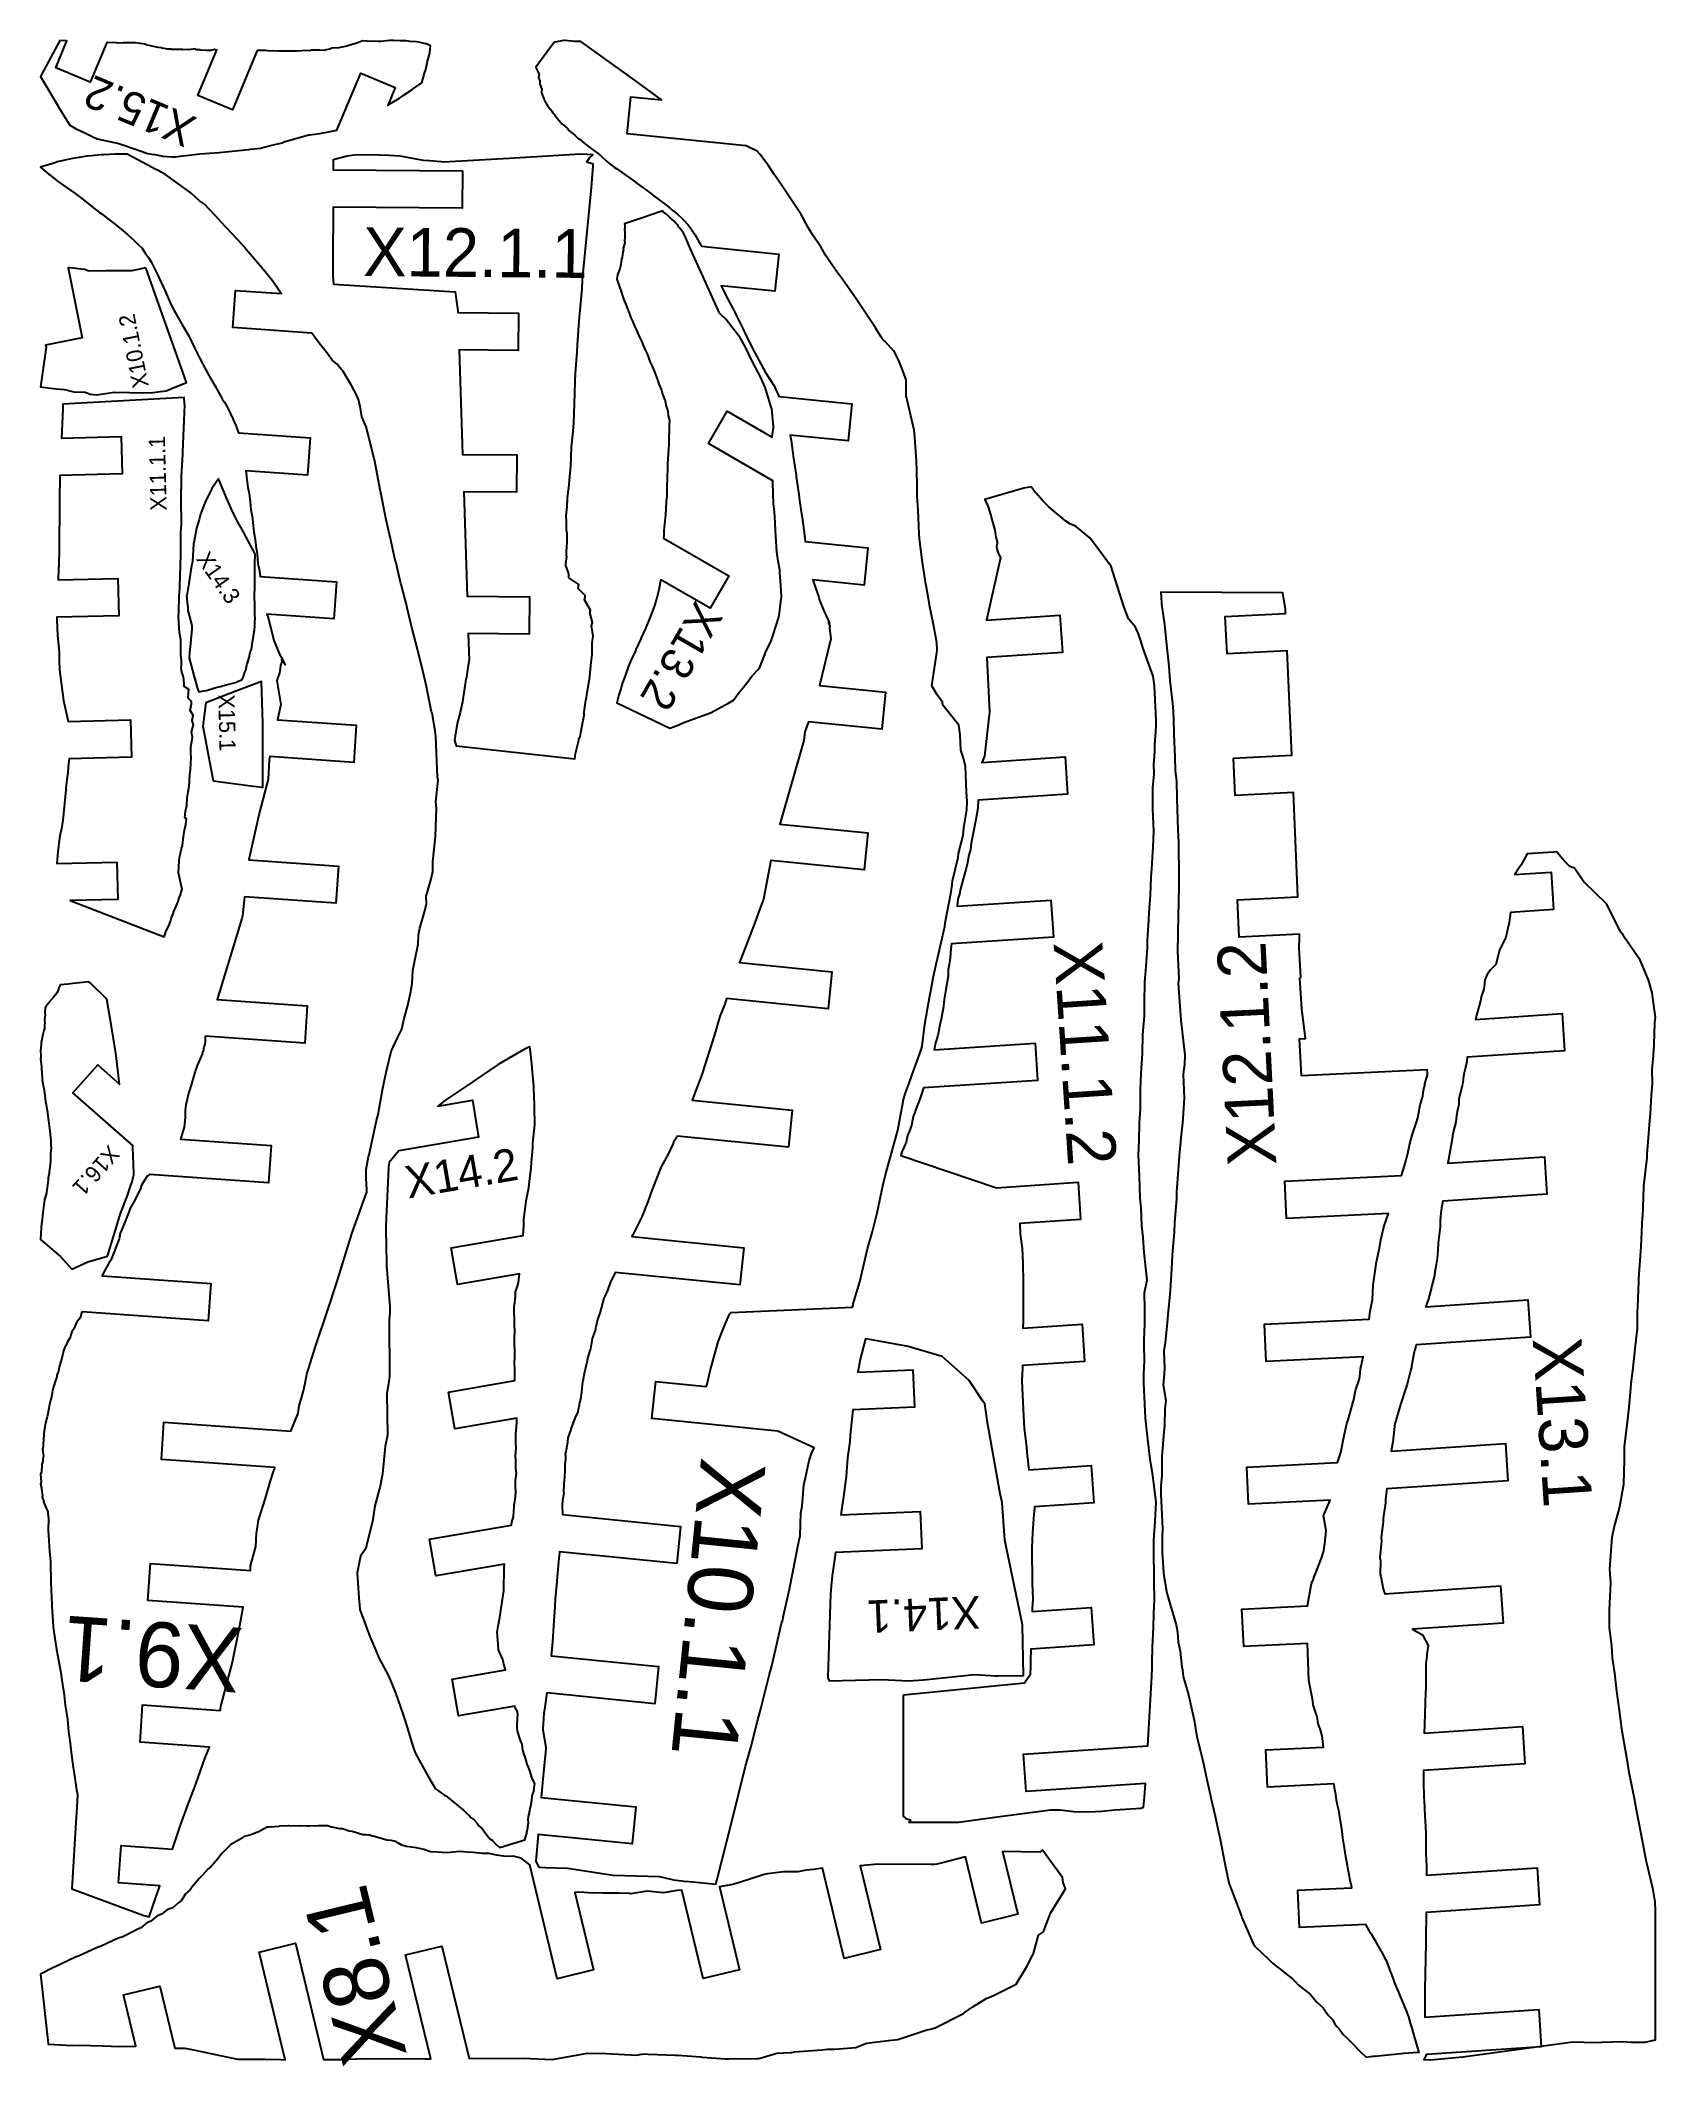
# Model space of a CAD drawing. Extents: x 0 to 199, y 0 to 250.
import ezdxf

# ---------------------------------------------------------------- set-up
doc = ezdxf.new("R2010")
doc.units = 0
doc.layers.add('PART', color=3, linetype='CONTINUOUS')
doc.layers.add('TEXT', color=2, linetype='CONTINUOUS')

msp = doc.modelspace()

# ---------------------------------------------------------------- texts
at = {"layer": 'TEXT'}
for s, height, rotation, p in [('X15.2', 4, 157.394, (19.44, 240.436)), ('X12.1.1', 6, -0.508277, (39.7229, 220.982)), ('X10.1.2', 2, 101.244, (13.3476, 207.411)), ('X11.1.1', 2, 91.3758, (15.5445, 192.076)), ('X14.3', 2, 304.921, (19.1058, 186.107)), ('X13.2', 4, 239.977, (80.7461, 181.123)), ('X15.1', 2, 271.284, (21.8998, 169.397)), ('X11.1.2', 6, 273.777, (124.792, 138.814)), ('X12.1.2', 6, 92.7924, (152.259, 111.458)), ('X16.1', 2, 228.507, (8.41344, 113.996)), ('X14.2', 4, 9.73661, (45.2904, 107.283)), ('X13.1', 6, 273.844, (183.822, 89.9963)), ('X10.1.1', 8, 264.27, (81.4044, 75.5235)), ('X14.1', 4, 182.325, (115.713, 58.3141)), ('X9.1', 8, 175.978, (25.066, 54.3583)), ('X8.1', 8, 103.591, (45.1606, 1.7721))]:
    msp.add_text(s, height=height, rotation=rotation, dxfattribs=at).set_placement(p)

# ---------------------------------------------------------------- linework, layer by layer
at = {"layer": 'PART', "color": 1}
for points in [[(47.316, 245.96), (47.4559, 246.428), (47.6518, 247.287), (47.873, 248.166), (47.9418, 248.542), (48.0613, 249.347), (47.546, 249.593), (47.4171, 249.611), (46.5988, 249.81), (46.3296, 249.856), (45.5471, 249.882), (45.0257, 249.949), (44.3203, 249.97), (43.528, 249.993), (42.9889, 250), (41.9315, 249.889), (41.59, 249.884), (40.2416, 249.93), (40.1547, 249.933), (39.7025, 249.961), (39.0337, 249.707), (38.9912, 249.687), (38.9425, 249.665), (37.7438, 249.296), (36.8949, 249.157), (36.7317, 249.081), (35.8911, 249.04), (35.6385, 248.925), (35.2002, 248.867), (34.9542, 248.77), (34.3307, 248.831), (33.7625, 248.831), (33.3771, 248.8), (33.1288, 248.743), (32.5236, 248.761), (32.1929, 248.729), (31.6032, 248.701), (31.0363, 248.7), (30.304, 248.699), (29.7423, 248.692), (29.2304, 248.704), (28.7063, 248.722), (28.24, 248.689), (27.7368, 248.772), (26.9948, 248.785), (26.669, 248.768), (23.6332, 241.477), (19.3866, 243.245), (21.7134, 248.833), (21.5931, 248.827), (21.4352, 248.881), (20.961, 248.762), (20.5685, 248.761), (20.3968, 248.788), (19.7233, 248.795), (19.5946, 248.847), (19.1652, 248.857), (19.0428, 248.959), (18.2825, 248.871), (18.17, 248.886), (17.5492, 248.842), (17.4374, 248.874), (17.3519, 248.895), (16.9013, 248.901), (16.2204, 248.893), (16.1541, 248.912), (16.108, 248.929), (15.6984, 248.95), (14.9945, 249.045), (14.9448, 249.061), (14.8859, 249.088), (14.4845, 249.145), (13.9336, 249.26), (13.5458, 249.335), (13.0299, 249.448), (13.0197, 249.451), (12.8313, 249.541), (12.2975, 249.644), (12.2675, 249.64), (11.6539, 249.732), (11.5748, 249.723), (11.0018, 249.73), (10.8839, 249.723), (10.3339, 249.733), (10.173, 249.718), (9.57233, 249.677), (9.37259, 249.711), (8.92649, 249.74), (8.67463, 249.726), (8.26824, 249.751), (8.15705, 249.755), (6.11635, 244.854), (1.86977, 246.622), (3.26062, 249.962), (2.38109, 250), (0.41456, 246.362), (0, 245.575), (2.58378, 241.197), (3.60395, 239.582), (4.29454, 239.177), (5.45296, 238.639), (6.28486, 238.223), (6.99319, 237.902), (9.64772, 237.295), (10.2824, 237.094), (12.6318, 236.277), (12.9195, 236.169), (13.2354, 236.09), (13.6981, 236.007), (14.0493, 235.95), (14.5064, 235.871), (14.7084, 235.84), (15.0361, 235.753), (16.1572, 235.669), (16.6088, 235.68), (16.8905, 235.702), (18.58, 235.911), (19.6417, 236.023), (22.0195, 236.207), (22.7831, 236.274), (25.675, 236.586), (25.8778, 236.609), (27.1181, 236.722), (28.3521, 237.045), (29.7561, 237.41), (30.0691, 237.541), (30.0958, 237.549), (30.1256, 237.558), (30.1585, 237.567), (32.8786, 238.319), (33.0285, 238.357), (33.1823, 238.39), (34.4286, 238.54), (34.6098, 238.57), (34.799, 238.605), (35.0676, 238.664), (36.5195, 238.947), (39.4402, 245.961), (43.6867, 244.193), (42.7684, 241.987), (43.3354, 242.363), (44.229, 242.915), (44.6646, 243.216), (45.6247, 243.842), (46.7848, 244.642), (46.8292, 244.677), (46.9625, 244.77)], [(66.4425, 249.885), (65.7845, 249.86), (64.6441, 249.996), (64.4661, 250), (64.1968, 249.974), (64.029, 249.94), (63.3771, 249.805), (63.3444, 249.823), (63.2455, 249.697), (61, 246.731), (61.0085, 246.717), (61.0411, 246.602), (61.0735, 246.557), (61.1043, 246.512), (61.2344, 246.282), (61.2699, 246.189), (61.3965, 245.901), (61.451, 245.791), (61.3911, 245.611), (61.3614, 245.394), (61.5253, 245.034), (61.52, 244.887), (61.4988, 244.697), (61.5166, 244.632), (61.6926, 244.225), (61.7408, 244.106), (61.7745, 244.014), (61.7286, 243.727), (61.7109, 243.54), (61.7414, 243.474), (61.8179, 243.344), (61.8438, 243.231), (61.9209, 243.069), (61.9899, 242.826), (62.0305, 242.765), (62.0693, 242.624), (62.188, 242.477), (62.3028, 242.233), (62.3311, 242.162), (62.3738, 242.099), (62.499, 241.914), (62.6507, 241.708), (62.6936, 241.65), (62.8584, 241.447), (62.9031, 241.392), (62.983, 241.287), (63.1292, 241.097), (63.3141, 240.865), (63.3662, 240.803), (63.4787, 240.657), (63.6281, 240.446), (63.8518, 240.195), (63.9119, 240.127), (64.0745, 239.93), (64.2371, 239.733), (64.5503, 239.47), (64.6183, 239.396), (64.8346, 239.231), (64.9646, 239.099), (64.9875, 238.99), (65.1169, 238.875), (65.2453, 238.775), (65.2517, 238.773), (65.2548, 238.77), (65.4668, 238.634), (65.829, 238.32), (65.9175, 238.246), (66.0357, 238.142), (66.2952, 237.903), (66.3807, 237.834), (66.9393, 237.394), (67.6807, 236.83), (67.9937, 236.586), (68.7205, 236.024), (69.0284, 235.78), (69.6979, 235.186), (69.9921, 234.938), (70.6836, 234.388), (70.9901, 234.177), (71.6949, 233.687), (71.9962, 233.478), (72.6891, 232.995), (72.9799, 232.773), (73.6618, 232.26), (73.9515, 232.042), (74.6393, 231.543), (74.9241, 231.333), (75.6018, 230.823), (75.8778, 230.613), (76.5562, 230.107), (76.8257, 229.902), (77.5575, 229.335), (77.9544, 229.002), (78.4658, 228.591), (78.9929, 228.117), (79.2712, 227.85), (79.7759, 227.305), (80.029, 226.976), (80.4574, 226.346), (80.6122, 226.081), (81.1936, 225.068), (81.3841, 224.706), (81.4168, 224.646), (90.9409, 223.69), (90.4816, 219.113), (83.8371, 219.78), (84.2944, 218.853), (84.4338, 218.579), (85.2985, 216.985), (85.5006, 216.619), (85.6694, 216.255), (86.5521, 214.414), (86.6743, 214.148), (86.7566, 213.966), (87.7089, 212.055), (87.8374, 211.797), (87.9845, 211.525), (89.019, 209.625), (89.1314, 209.417), (89.2454, 209.195), (90.3643, 207.435), (90.4597, 207.245), (90.5583, 207.031), (90.833, 206.475), (90.8865, 206.339), (90.986, 206.129), (99.9507, 205.229), (99.4914, 200.652), (92.3527, 201.368), (92.3598, 201.311), (92.4586, 200.726), (92.5983, 199.764), (92.6272, 199.477), (92.6847, 199.126), (92.7152, 198.797), (93.0578, 196.695), (93.0795, 196.449), (93.0973, 196.212), (93.424, 194.043), (93.4463, 193.782), (93.4608, 193.584), (93.8091, 191.39), (93.8243, 191.208), (94.1334, 189.049), (94.1378, 188.917), (94.1421, 188.812), (94.1673, 188.682), (94.2207, 188.247), (101.932, 187.474), (101.473, 182.897), (95.1259, 183.533), (95.4272, 182.686), (95.8922, 181.405), (95.9776, 181.001), (96.0408, 180.83), (96.4905, 179.728), (96.5347, 179.635), (97.2122, 178.213), (97.1327, 178.343), (97.0813, 178.233), (97.2332, 177.828), (97.1892, 177.632), (97.2341, 177.25), (97.3609, 176.275), (95.9587, 170.516), (104.105, 169.699), (103.646, 165.122), (94.6186, 166.028), (94.1753, 164.819), (94.047, 163.732), (91.0872, 153.448), (101.919, 152.362), (101.46, 147.784), (89.9832, 148.936), (89.0613, 144.184), (88.4665, 142.548), (88.0237, 141.383), (86.8823, 138.41), (86.2479, 136.693), (86.1048, 136.392), (97.4994, 135.248), (97.0401, 130.671), (84.4947, 131.93), (84.3164, 131.232), (83.7364, 129.859), (83.5107, 129.202), (83.1714, 127.881), (82.4983, 125.782), (82.391, 125.401), (81.8096, 123.619), (81.492, 122.642), (80.9632, 121.251), (80.917, 121.164), (80.2621, 119.421), (92.601, 118.183), (92.1417, 113.606), (78.4594, 114.979), (77.9976, 114.228), (77.9562, 114.162), (77.92, 114.083), (77.1995, 112.512), (77.169, 112.463), (77.1214, 112.382), (76.4543, 111.19), (76.4327, 111.151), (76.4136, 111.12), (75.7984, 109.566), (75.3822, 108.474), (75.3629, 108.44), (75.3431, 108.409), (74.6337, 106.454), (74.6222, 106.437), (74.6112, 106.422), (74.1306, 105.137), (74.1287, 105.134), (73.754, 104.392), (73.5695, 104.063), (72.989, 102.836), (72.985, 102.831), (72.9773, 102.825), (72.8461, 102.609), (86.6316, 101.226), (86.1723, 96.6485), (70.7802, 98.193), (70.2571, 97.0767), (70.2319, 97.0448), (69.81, 95.8232), (69.7371, 95.7246), (69.7116, 95.6835), (69.3708, 94.9194), (69.3573, 94.9018), (69.3405, 94.8582), (68.9542, 93.3325), (68.9363, 93.2787), (68.62, 92.3991), (68.3924, 91.4506), (68.3723, 91.3983), (68.3508, 91.0839), (68.3267, 91.0213), (67.9783, 90.048), (67.963, 89.9934), (67.7436, 88.753), (67.7262, 88.6904), (67.4392, 87.725), (67.2452, 86.8707), (67.2276, 86.7948), (67.0521, 86.0182), (67.0281, 85.9401), (66.7914, 84.7745), (66.7799, 84.725), (66.6776, 83.92), (66.6717, 83.839), (66.5654, 82.8099), (66.5637, 82.7761), (66.3607, 81.9096), (66.3679, 81.8342), (66.1954, 81.0474), (66.1954, 81.0257), (65.8109, 80.2113), (65.8097, 80.1688), (65.6646, 79.7886), (65.6641, 79.7625), (65.334, 78.9183), (65.3387, 78.8388), (64.9515, 77.8066), (64.9631, 77.759), (64.9049, 77.3396), (64.9166, 77.2491), (64.752, 76.3442), (64.769, 76.2927), (64.6243, 75.7616), (64.6805, 75.6237), (64.6614, 75.2315), (64.5894, 74.4606), (64.5734, 73.7603), (64.5765, 73.726), (64.5585, 73.0117), (64.5543, 72.956), (64.4816, 72.1398), (64.4826, 72.102), (64.4492, 71.1), (64.4508, 71.0695), (64.3068, 70.0555), (64.251, 69.5237), (64.2503, 69.5169), (64.3173, 68.3513), (78.8534, 66.8927), (78.3941, 62.3156), (63.9513, 63.7649), (63.9006, 63.2465), (63.8725, 62.9764), (63.6515, 60.6814), (63.5972, 60.1124), (63.3997, 57.9651), (63.3427, 57.0295), (63.2291, 55.2374), (63.1481, 53.9935), (63.0752, 52.646), (62.9122, 50.9356), (76.1312, 49.6091), (75.6719, 45.0321), (62.3652, 46.3674), (62.0814, 44.329), (62.0185, 43.8564), (61.8676, 41.9431), (61.8839, 41.8283), (61.8851, 41.8171), (62.2546, 39.6879), (62.2342, 39.4478), (62.0309, 37.4379), (61.8424, 35.2792), (61.6873, 33.5018), (73.3485, 32.3317), (72.8893, 27.7547), (61.2876, 28.9188), (61, 25.6215), (61.337, 24.9494), (61.5, 24.9069), (62.1731, 24.8608), (64.9404, 24.7927), (70.5446, 23.9278), (76.2132, 23.7506), (76.7865, 23.6369), (77.9672, 23.3205), (79.2901, 23.1548), (80.4063, 23.0726), (81.9651, 22.9154), (83.2004, 22.8044), (83.3305, 23.2512), (85.1618, 30.5061), (86.8665, 37.3466), (87.5241, 39.6288), (88.3586, 43.0703), (88.7313, 44.4005), (89.7601, 48.4999), (90.0897, 49.713), (91.3011, 54.9188), (91.4325, 55.3726), (91.5107, 55.7085), (92.2563, 59.1432), (93.4299, 65.0424), (93.4605, 65.2006), (93.5683, 65.7154), (93.6775, 68.5471), (93.8287, 69.3817), (94.0412, 72.0195), (94.2416, 72.8676), (94.7118, 75.0015), (94.9982, 75.8735), (95.3108, 76.5535), (90.8508, 78.6223), (75.3278, 80.18), (75.7871, 84.757), (82.0156, 84.132), (82.1088, 84.4309), (82.502, 86.0714), (83.486, 89.6142), (83.856, 90.5591), (84.361, 91.8254), (84.8992, 93.0509), (85.0616, 93.2374), (100.046, 93.9205), (100.108, 94.2097), (100.131, 94.3077), (100.955, 97.0347), (101.489, 99.3159), (101.866, 101.102), (102.483, 103.216), (103.053, 105.548), (103.757, 108.858), (104.116, 110.198), (105.5, 115.264), (105.612, 115.726), (106.276, 119.264), (106.293, 119.339), (106.541, 120.201), (107.071, 121.654), (107.363, 122.474), (108.321, 125.177), (108.481, 125.63), (108.597, 126.081), (108.937, 128.776), (109.229, 130.428), (109.564, 132.254), (109.718, 133.093), (109.976, 134.482), (110.472, 136.724), (110.497, 136.833), (110.507, 136.881), (111.413, 140.834), (111.456, 141.251), (112.196, 145.11), (112.312, 145.935), (112.352, 146.451), (113.044, 149.307), (113.112, 149.797), (113.677, 152.013), (113.728, 152.536), (113.761, 152.993), (114.121, 155.207), (114.148, 156.272), (114.084, 157.358), (113.934, 160.545), (113.693, 161.567), (113.373, 162.561), (113.298, 164.424), (113.138, 165.626), (111.18, 168.105), (111.107, 168.444), (110.459, 169.361), (109.81, 170.459), (110.449, 174.839), (110.416, 175.816), (110.402, 175.953), (110.393, 176.026), (110.003, 178.043), (109.518, 180.402), (109.506, 180.509), (109.089, 182.843), (109.075, 182.999), (108.604, 185.944), (108.576, 186.31), (108.298, 188.644), (108.263, 189.168), (108.105, 192.109), (107.982, 193.833), (108.003, 195.196), (107.955, 196.975), (107.923, 198.212), (107.682, 201.657), (107.624, 201.945), (107.62, 201.964), (107.616, 201.984), (106.691, 206.03), (106.662, 206.154), (106.661, 206.36), (106.66, 206.525), (106.653, 208.086), (106.652, 208.129), (106.639, 208.172), (106.108, 209.63), (106.035, 209.836), (105.954, 210.031), (105.868, 210.232), (105.766, 210.463), (105.221, 211.617), (105.194, 211.671), (105.139, 211.732), (104.042, 212.891), (103.856, 213.071), (103.728, 213.189), (103.584, 213.423), (102.862, 214.593), (102.215, 215.585), (101.97, 215.96), (101.162, 217.163), (100.727, 217.807), (100.04, 218.818), (98.6244, 220.796), (98.0261, 221.626), (96.8092, 223.44), (96.1526, 224.507), (95.0463, 226.145), (94.5511, 226.964), (93.6974, 228.567), (92.8939, 229.808), (91.178, 232.372), (90.3108, 233.595), (90.1911, 233.821), (89.6438, 234.636), (88.6319, 235.98), (88.3009, 236.352), (88.0371, 236.486), (87.2798, 236.855), (86.9226, 237.027), (72.2691, 238.497), (72.7284, 243.074), (76.5165, 242.694), (73.2601, 245.069), (66.5644, 249.88)], [(9.28034, 235.985), (9.12267, 235.99), (7.77691, 235.925), (7.43526, 235.922), (6.26501, 235.8), (5.70699, 235.76), (4.74787, 235.591), (3.92466, 235.474), (3.21914, 235.292), (2.06369, 235.041), (1.6602, 234.905), (0.09715, 234.439), (0.07515, 234.43), (0, 234.401), (0.04324, 234.359), (0.04435, 234.359), (0.0481, 234.356), (1.05637, 233.505), (1.12565, 233.449), (2.09597, 232.687), (2.21565, 232.584), (3.15444, 231.913), (3.32556, 231.793), (4.22386, 231.176), (4.43133, 231.029), (5.25506, 230.388), (5.49311, 230.202), (6.26376, 229.589), (6.5383, 229.376), (7.27683, 228.817), (7.58154, 228.585), (8.26431, 228.069), (8.59437, 227.81), (9.2172, 227.325), (9.57505, 227.043), (10.1403, 226.591), (10.7485, 226.061), (11.4551, 225.456), (11.9185, 224.987), (12.4694, 224.432), (12.9489, 223.758), (13.3129, 223.261), (13.6529, 222.629), (13.922, 222.153), (14.4018, 221.151), (14.5851, 220.78), (15.1523, 219.567), (15.2662, 219.318), (15.9032, 217.867), (15.9479, 217.763), (16.4738, 216.715), (16.7473, 216.232), (16.7582, 216.211), (17.3575, 215.116), (17.3892, 215.062), (18.2531, 213.605), (18.9821, 212.147), (19.0707, 211.976), (19.6005, 210.907), (19.9576, 210.178), (20.0882, 209.934), (20.6435, 208.901), (21.2766, 207.807), (21.4602, 207.493), (21.9427, 206.66), (22.4333, 205.774), (22.6658, 205.431), (23.0712, 204.681), (23.4924, 203.832), (23.5582, 203.708), (23.7886, 203.172), (23.8613, 203.029), (24.0831, 202.471), (24.1556, 202.314), (24.3701, 201.667), (33.1981, 201.046), (32.8755, 196.457), (25.2834, 196.991), (25.3664, 196.355), (25.3883, 196.243), (25.553, 194.902), (25.692, 194.185), (25.8133, 193.161), (25.917, 192.173), (26.0626, 191.369), (26.1921, 190.251), (26.2797, 189.403), (26.4448, 188.532), (26.5425, 187.668), (26.6958, 186.785), (26.74, 186.089), (26.779, 185.536), (26.9327, 184.855), (27.0645, 183.996), (27.069, 183.965), (36.4557, 183.305), (36.1331, 178.716), (27.8893, 179.296), (28.0214, 179.01), (28.0445, 178.951), (28.0642, 178.901), (28.7489, 176.077), (29.2293, 174.889), (29.4548, 174.381), (29.7954, 173.716), (30.136, 173.053), (29.694, 173.733), (29.7568, 173.611), (29.5561, 172.974), (29.5779, 172.927), (29.4468, 172.074), (29.1242, 171.125), (29.5976, 168.176), (29.2003, 166.303), (38.9021, 165.621), (38.5795, 161.032), (28.2366, 161.759), (28.1536, 161.368), (28.0311, 158.992), (26.9946, 154.906), (25.6764, 149.077), (25.672, 149.039), (36.7131, 148.263), (36.3905, 143.674), (25.1487, 144.464), (24.884, 142.15), (24.8162, 141.789), (21.9385, 132.365), (21.7584, 131.802), (32.8691, 131.021), (32.5465, 126.432), (20.3102, 127.292), (20.2671, 127.086), (20.2627, 126.633), (20.2227, 126.335), (20.1797, 126.087), (20.1259, 125.917), (20.0908, 125.778), (20.0614, 125.572), (19.9652, 125.348), (19.9265, 125.101), (19.2876, 123.695), (19.2034, 123.451), (19.0906, 123.097), (18.4038, 120.733), (18.286, 120.407), (17.9194, 118.849), (17.8087, 118.183), (17.8294, 117.26), (17.6793, 116.102), (17.2309, 114.608), (28.4109, 113.822), (28.0883, 109.233), (13.4169, 110.265), (13.1312, 110.064), (12.4383, 108.935), (12.3243, 108.546), (11.6623, 107.155), (11.0569, 106.111), (10.9291, 105.726), (10.3704, 104.384), (10.0092, 103.47), (9.83102, 103.02), (9.6822, 102.33), (9.07717, 100.724), (8.67055, 99.6936), (8.41603, 99.3422), (8.18964, 98.9411), (7.76964, 98.1377), (7.60989, 97.7724), (20.9946, 96.8314), (20.672, 92.2427), (5.11042, 93.3368), (5.10693, 93.3293), (4.87146, 92.6119), (4.45175, 92.0237), (4.10714, 91.2274), (3.84059, 90.8672), (3.59915, 90.0942), (3.55533, 90.031), (3.3213, 89.6277), (3.12609, 89.1525), (2.99495, 88.9695), (2.83677, 88.5214), (2.63592, 87.6154), (2.47684, 87.0837), (2.30965, 86.5713), (2.19482, 86.0209), (2.01883, 85.5173), (2.01206, 85.3415), (1.79875, 84.734), (1.6282, 84.2087), (1.49191, 83.6594), (1.39719, 83.0119), (1.24665, 82.3982), (1.11636, 81.9069), (1.0314, 81.4731), (0.89233, 80.7815), (0.81879, 80.4042), (0.61613, 79.6653), (0.52282, 79.1236), (0.43127, 78.6687), (0.3956, 78.3004), (0.36187, 77.517), (0.32868, 77.064), (0.32194, 76.7354), (0.24548, 76.3587), (0.34892, 75.5284), (0.28858, 75.2077), (0.29768, 74.895), (0.15908, 74.5772), (0.16025, 74.0681), (0.11294, 73.9321), (0.11633, 73.5958), (0.01484, 73.3116), (0.09866, 72.3714), (0, 72.0824), (0.12039, 71.6464), (0.10831, 71.535), (0.24543, 70.6766), (0.21704, 70.4889), (0.39835, 69.9908), (0.37579, 69.8971), (0.90885, 68.6934), (0.90818, 68.658), (0.90376, 68.5883), (0.90421, 68.5251), (0.98725, 67.8321), (0.9874, 67.7978), (0.92923, 66.5147), (0.92725, 66.4811), (1.00458, 65.1198), (1.00448, 65.092), (1.10889, 63.8013), (1.10766, 63.7903), (1.21617, 62.613), (1.23539, 62.45), (1.23571, 62.4481), (1.28017, 60.0414), (1.28859, 59.9781), (1.37353, 57.254), (1.39706, 57.0614), (1.5418, 54.5572), (1.58978, 54.1895), (1.97405, 51.7374), (2.0815, 51.0806), (2.49032, 48.9019), (2.62843, 47.938), (2.91474, 46.0969), (3.05497, 44.8628), (3.30482, 43.1172), (3.439, 41.5762), (3.66086, 40.167), (3.7554, 39.0131), (4.02005, 37.1878), (4.14669, 36.4564), (4.42322, 34.4329), (4.54338, 33.8451), (4.4165, 31.5429), (4.38494, 31.0992), (3.87513, 22.2088), (12.7248, 18.9301), (13.3962, 18.768), (14.7059, 22.6139), (9.61175, 22.972), (9.93436, 27.5607), (16.2395, 27.1174), (17.2848, 30.1871), (18.3035, 32.97), (18.8045, 34.2785), (19.171, 35.2432), (20.256, 38.2791), (20.4594, 38.787), (20.6316, 39.1724), (20.8044, 39.6972), (12.2559, 40.2982), (12.5785, 44.8869), (22.1257, 44.2156), (22.1684, 44.3937), (22.2319, 44.7087), (23.6399, 50.1738), (24.4533, 54.2123), (24.9565, 56.9173), (13.2204, 57.7425), (13.543, 62.3311), (25.8682, 61.4646), (25.8743, 62.0123), (26.5434, 64.4128), (26.5935, 66.0239), (26.8438, 67.6391), (27.7244, 70.3548), (28.3348, 72.5253), (28.6129, 73.3911), (28.8164, 73.9734), (28.8775, 74.1537), (14.8848, 75.1375), (15.2074, 79.7262), (30.831, 78.6278), (31.7603, 80.8547), (31.8697, 81.7849), (32.0999, 82.5556), (32.4163, 83.6097), (32.5844, 84.5242), (32.8164, 85.666), (33.2038, 86.9622), (33.8675, 89.0628), (35.4548, 93.7109), (36.4296, 96.7172), (38.35, 102.951), (38.5375, 103.554), (39.1159, 105.12), (40.0407, 107.664), (40.1914, 108.083), (40.1957, 108.37), (40.128, 109.82), (40.1138, 110.888), (40.4247, 112.479), (40.4772, 112.683), (41.3941, 116.904), (41.5799, 117.641), (42.1851, 120.888), (42.3618, 121.897), (42.6705, 123.206), (43.2026, 125.421), (43.9463, 127.026), (44.5113, 128.179), (44.7602, 129.333), (45.267, 131.142), (45.5927, 132.615), (45.7799, 133.778), (45.8817, 135.397), (46.0899, 136.404), (46.5406, 138.659), (46.5604, 139.783), (46.7365, 140.63), (47.3335, 142.754), (47.5625, 143.591), (47.4952, 144.536), (48.1004, 146.52), (48.3475, 147.601), (48.3424, 148.801), (48.6405, 151.905), (48.7812, 155.401), (48.6896, 156.195), (49.0012, 158.86), (48.9065, 159.233), (48.6955, 164.219), (48.6227, 164.943), (48.2518, 167.115), (48.1819, 167.254), (47.4886, 170.769), (47.2241, 171.79), (47.1161, 172.314), (46.4345, 175.005), (45.7606, 177.666), (45.6813, 178.008), (45.1734, 180.107), (45.111, 180.327), (44.4672, 182.825), (44.391, 183.091), (44.2933, 183.432), (43.8027, 185.63), (43.7082, 185.978), (43.0761, 188.827), (42.994, 189.124), (42.5973, 190.928), (41.8887, 194.463), (41.8445, 194.641), (41.1352, 198.349), (41.1257, 198.384), (41.1108, 198.439), (40.1624, 202.289), (40.1523, 202.326), (39.6008, 203.637), (39.3759, 204.922), (39.266, 205.383), (39.2152, 205.661), (39.0876, 205.913), (38.8731, 206.429), (38.3135, 207.48), (37.7573, 208.375), (37.3864, 209.102), (37.2623, 209.288), (37.0432, 209.486), (36.5292, 210.107), (35.9096, 210.614), (35.2957, 211.473), (34.8764, 212.027), (34.3433, 212.695), (33.6737, 213.617), (33.4404, 213.93), (23.6794, 214.616), (24.002, 219.204), (29.6717, 218.806), (29.6659, 218.813), (28.5776, 220.398), (27.4925, 221.699), (27.3972, 221.808), (27.285, 221.939), (25.3541, 224.238), (25.0738, 224.566), (24.7191, 224.976), (24.2585, 225.497), (22.2628, 227.633), (21.6096, 228.356), (20.7675, 229.217), (20.1842, 229.84), (19.6018, 230.257), (18.6092, 231.136), (18.2094, 231.448), (17.0542, 232.314), (16.6456, 232.6), (15.3803, 233.478), (14.4065, 234.01), (14.1412, 234.126), (13.1216, 234.686), (11.9954, 235.296), (10.7516, 235.963), (10.7423, 235.968), (10.6812, 236)], [(65.8942, 162.12), (65.9278, 162.314), (66.2978, 163.794), (66.326, 163.901), (66.3537, 164.041), (66.4495, 164.093), (66.4931, 164.251), (66.5655, 164.718), (66.8574, 166.226), (66.8824, 166.35), (66.9517, 166.635), (67.0062, 166.942), (66.9147, 166.995), (67.1855, 168.701), (67.2693, 169.006), (67.2981, 169.389), (67.573, 171.048), (67.6336, 171.358), (67.6619, 171.633), (67.8566, 173.386), (67.8951, 173.64), (67.9333, 174.023), (67.95, 174.282), (67.9807, 175.729), (67.9855, 176.07), (68.0415, 176.353), (68.0969, 176.601), (67.8632, 177.882), (67.9504, 178.164), (67.9919, 178.291), (67.6654, 179.499), (67.7447, 179.793), (67.0089, 181.09), (67.0973, 181.459), (67.1055, 181.605), (66.2349, 182.463), (66.2639, 182.784), (66.298, 182.981), (65.0939, 183.78), (65.0835, 183.921), (65.0731, 184.186), (65.0426, 184.401), (64.7289, 185.315), (64.711, 185.54), (64.8263, 186.36), (64.8186, 186.621), (64.7982, 186.939), (64.8592, 187.665), (64.8658, 188.156), (64.8748, 189.253), (64.8113, 189.677), (64.7896, 190.72), (64.7688, 191.445), (64.8722, 192.59), (64.9354, 193.601), (65.1401, 195.303), (65.1937, 196.319), (65.3249, 197.493), (65.3907, 198.662), (65.4345, 199.926), (65.5892, 201.398), (65.6915, 202.834), (65.7465, 204.029), (65.7794, 205.271), (65.8068, 206.461), (65.8782, 208.036), (65.8946, 208.958), (66.0352, 210.581), (66.1022, 211.588), (66.1337, 212.474), (66.3673, 215.436), (66.717, 219.416), (66.767, 220.499), (67.8755, 231.872), (68.0929, 234.558), (68.0969, 234.742), (67.3141, 235.011), (67.6502, 235.537), (68.0319, 235.898), (66.5548, 236), (57.7361, 235.48), (49.6472, 235.003), (49.3714, 235.034), (47.9097, 235.191), (47.1646, 235.219), (44.2864, 235.729), (42.9055, 235.842), (40.616, 235.923), (38.6453, 235.891), (37.7909, 235.757), (36.0628, 235.316), (36.0592, 234.082), (51.9662, 233.941), (51.9254, 229.341), (36.0457, 229.482), (36.026, 222.772), (36, 221.259), (36.0114, 221.042), (36.0797, 219.981), (51.1, 219.043), (51.42, 216.692), (51.4269, 216.476), (58.8996, 216.41), (58.8588, 211.81), (51.5747, 211.875), (51.9883, 199.001), (58.6632, 198.942), (58.6224, 194.342), (52.1361, 194.4), (52.5496, 181.527), (60.22, 181.459), (60.1792, 176.859), (52.6974, 176.925), (52.8039, 173.611), (52.7864, 173.569), (52.4613, 171.596), (52.4661, 171.428), (52.4136, 171.307), (51.9919, 168.516), (51.695, 167.207), (51.3459, 165.831), (50.9849, 163.767), (51.2011, 163.095), (65.8355, 161.479)], [(76.491, 228.95), (76.4001, 228.923), (74.0277, 228.102), (71.9517, 227.413), (71.9512, 227.402), (71.9989, 227.227), (71.9971, 227.012), (71.9534, 226.704), (71.9975, 226.333), (71.9648, 226.044), (71.9881, 225.748), (71.9502, 225.3), (71.9805, 225.093), (71.792, 224.426), (71.8058, 224.261), (71.7426, 223.958), (71.6426, 223.277), (71.5781, 223.062), (71.4978, 222.418), (71.4616, 222.254), (71.375, 221.853), (71.0968, 221.141), (71, 220.575), (71.0857, 220.329), (71.1738, 220.091), (71.2855, 219.771), (71.5906, 218.932), (71.7167, 218.554), (71.8401, 218.174), (72.0888, 217.45), (72.5474, 216.327), (72.7424, 215.826), (72.9998, 215.269), (73.1925, 214.789), (73.4578, 214.209), (73.6433, 213.83), (73.8642, 213.296), (74.0762, 212.852), (74.283, 212.331), (74.4958, 211.899), (74.7206, 211.407), (74.9078, 210.92), (75.0819, 210.448), (75.3358, 209.871), (75.633, 209.163), (75.8957, 208.509), (76.1069, 207.92), (76.2242, 207.576), (76.4886, 206.899), (76.6201, 206.41), (76.9514, 205.577), (77.0529, 205.075), (77.3022, 204.307), (77.3305, 203.768), (77.4744, 203.166), (77.4564, 202.606), (77.4649, 201.795), (77.4124, 201.217), (77.3998, 200.228), (77.3549, 199.671), (77.2799, 198.401), (77.2579, 197.902), (77.2446, 197.383), (77.1922, 195.976), (77.1862, 195.725), (77.1681, 195.353), (77.1552, 193.887), (77.1269, 193.578), (77.0856, 193.134), (76.9939, 191.545), (76.9641, 191.222), (76.802, 189.557), (76.7907, 189.246), (76.7801, 188.996), (76.762, 188.667), (84.789, 184.029), (82.4874, 180.046), (76.4112, 183.557), (76.3976, 183.409), (76.3235, 183.203), (76.1738, 182.264), (76.1371, 182.172), (75.9386, 181.29), (75.8984, 181.199), (75.5832, 180.217), (75.5423, 180.122), (75.1405, 179.044), (75.1012, 178.956), (74.5873, 177.661), (74.5548, 177.588), (74.5275, 177.527), (73.9758, 176.322), (73.9537, 176.273), (73.3545, 174.934), (73.3429, 174.909), (73.3342, 174.89), (72.6963, 173.505), (72.6941, 173.499), (72.6919, 173.494), (72.5119, 173.1), (72.1361, 172.079), (72.0628, 171.85), (71.6688, 170.713), (71.4505, 169.971), (71.2426, 169.348), (71, 168.364), (73.6493, 167.108), (77.5096, 165.261), (78.4515, 165.594), (79.2446, 165.94), (81.5064, 166.772), (82.5386, 167.166), (84.4278, 168.19), (84.673, 168.301), (85.358, 168.71), (86.0049, 169.56), (86.6045, 170.304), (87.2163, 171.097), (87.6235, 171.652), (88.5568, 172.648), (89.2348, 174.333), (89.3291, 174.579), (89.9397, 175.877), (89.9543, 175.908), (90.0787, 176.253), (90.2048, 176.622), (90.9428, 178.939), (90.9726, 179.041), (90.985, 179.108), (91.1812, 180.528), (91.2488, 181.115), (91.2747, 181.406), (91.2692, 181.54), (91.1665, 183.424), (91.092, 184.407), (91.0651, 184.759), (90.8732, 185.854), (90.7157, 187), (90.5616, 189.581), (90.4957, 190.607), (90.4034, 191.903), (90.3062, 192.905), (90.2457, 194.106), (90.2309, 195.574), (90.2271, 195.749), (82.2778, 200.343), (84.5795, 204.326), (90.1471, 201.108), (90.1723, 201.491), (90.2914, 202.321), (90.2975, 202.368), (90.2923, 202.435), (90.1723, 203.761), (90.1261, 204.208), (90.0749, 204.615), (90.0561, 204.696), (89.3563, 206.976), (89.2656, 207.236), (88.9575, 207.965), (88.7338, 208.46), (87.7501, 210.321), (86.8403, 212.194), (86.7928, 212.283), (86.0952, 213.509), (86.0388, 213.595), (85.8375, 213.862), (85.3695, 214.429), (84.4224, 215.646), (84.4213, 215.648), (84.4182, 215.654), (84.412, 215.659), (83.6298, 216.391), (81.6395, 220.861), (80.3983, 223.595), (80.0058, 224.479), (79.466, 225.75), (79.2033, 226.258), (78.7482, 226.865), (78.6507, 227.019), (78.5474, 227.169), (78.4294, 227.324), (78.282, 227.5), (78.0553, 227.727), (77.503, 228.221), (77.1604, 228.567), (76.6836, 228.95), (76.648, 229)], [(12.9649, 222), (11.2601, 221.607), (8.06071, 221.621), (5.94102, 221.597), (5.40835, 221.79), (3.62661, 221.973), (3.41762, 222), (5.1327, 213.373), (0.62099, 212.476), (0.67666, 212.196), (0, 207.326), (1.9338, 207.068), (2.97063, 206.989), (4.12063, 206.708), (5.49252, 206.681), (6.09979, 206.429), (6.89836, 206.325), (9.10018, 206.657), (11.0116, 206.611), (11.4051, 206.601), (13.8556, 206.644), (14.4482, 206.713), (15.484, 206.824), (16.0367, 207.092), (17.9928, 207.868)], [(15.3609, 139.905), (15.4943, 140.278), (15.8167, 140.916), (16.0046, 141.427), (16.0976, 141.763), (16.1775, 141.998), (16.3296, 142.388), (16.4384, 142.663), (16.6977, 143.318), (16.9704, 143.907), (17.0081, 144.086), (17.1018, 144.433), (17.2668, 144.822), (17.2967, 144.922), (17.4304, 145.434), (17.4206, 145.565), (17.4286, 145.587), (16.994, 147.442), (17.0789, 148.895), (17.1402, 149.335), (17.2428, 149.812), (17.3012, 150.066), (17.3557, 150.4), (17.3862, 150.418), (17.4772, 150.797), (17.6126, 151.909), (17.6919, 152.406), (17.7412, 152.7), (17.8825, 153.379), (17.9873, 154.106), (17.7672, 154.226), (17.8679, 155.03), (18.0375, 155.737), (18.0748, 156.621), (18.1783, 157.404), (18.2923, 158.108), (18.3357, 158.733), (18.3996, 159.554), (18.4667, 160.121), (18.5233, 160.974), (18.5417, 161.551), (18.5337, 162.23), (18.5198, 162.974), (18.6216, 163.596), (18.7247, 164.142), (18.5922, 164.753), (18.7599, 165.367), (18.8402, 165.643), (18.6653, 166.215), (18.8135, 166.846), (18.4433, 167.451), (18.6055, 168.243), (18.6127, 168.555), (18.1915, 168.943), (18.2304, 169.626), (18.289, 170.043), (17.7161, 170.397), (17.6844, 170.694), (17.6439, 171.253), (17.5646, 171.707), (17.3974, 172.146), (17.3428, 172.632), (17.3859, 173.034), (17.3515, 173.585), (17.2859, 174.259), (17.3042, 174.618), (17.2842, 175.645), (17.2706, 176.196), (17.112, 177.061), (17.0838, 177.584), (16.9942, 179.039), (17.0272, 179.617), (17.0863, 181.609), (17.1569, 182.42), (17.1952, 184.349), (17.2368, 184.878), (17.2873, 187.043), (17.2914, 189.381), (17.3305, 189.924), (17.3507, 190.453), (17.3565, 190.893), (17.3427, 193.039), (17.339, 193.413), (17.3721, 196.075), (17.3688, 196.294), (17.5141, 199.007), (17.5194, 199.166), (17.5198, 199.306), (17.7412, 204.134), (17.7487, 204.271), (17.7575, 204.938), (17.7135, 205.889), (17.707, 206), (2.73042, 205.178), (2.75175, 204.574), (2.58372, 201.013), (9.94336, 201.19), (10.0538, 196.592), (2.37595, 196.407), (2.37293, 196.23), (2.33973, 193.558), (2.34307, 192.935), (2.35652, 190.847), (2.35609, 190.855), (2.35338, 190.752), (2.29305, 189.605), (2.28838, 187.225), (2.24551, 185.391), (2.20309, 184.836), (2.17845, 183.53), (9.52242, 183.706), (9.63286, 179.107), (2.0073, 178.924), (2, 178.621), (2.11037, 176.693), (2.24589, 175.061), (2.30425, 174.6), (2.30154, 173.574), (2.34408, 172.438), (2.81089, 168.648), (3.39358, 166.085), (11.0807, 166.27), (11.1911, 161.671), (3.52799, 161.487), (3.52326, 161.423), (3.46597, 160.963), (3.37688, 159.844), (3.39646, 159.873), (3.33621, 159.575), (3.12798, 157.883), (3.16272, 157.671), (3.10233, 157.671), (2.7444, 153.893), (2.56938, 152.89), (2.37445, 151.976), (2.1235, 150.05), (2, 148.578), (9.41136, 148.755), (9.52181, 144.157), (3.6314, 144.015), (15.2251, 139.557)], [(20.1258, 169.853), (20.4528, 169.916), (21.4898, 170.236), (22.1265, 170.414), (22.8752, 170.605), (24.185, 170.936), (24.3151, 170.994), (24.8614, 171.237), (24.9904, 171.574), (25.0039, 171.607), (25.231, 172.286), (25.2726, 172.381), (25.4322, 173.075), (25.4424, 173.141), (25.4904, 173.254), (25.7018, 173.983), (25.8454, 174.613), (25.988, 174.947), (26.075, 175.598), (26.1494, 176.152), (26.2373, 176.607), (26.2975, 176.883), (26.3516, 177.327), (26.3953, 177.831), (26.4025, 178.437), (26.4266, 178.686), (26.3964, 179.366), (26.4029, 179.548), (26.4198, 180.311), (26.4065, 180.514), (26.3652, 181.427), (26.3519, 181.604), (26.4034, 182.621), (26.4036, 182.772), (26.3952, 183.96), (26.3905, 184.089), (26.4056, 185.419), (26.4051, 185.487), (26.4266, 186.687), (26.2594, 187.029), (26.2176, 187.107), (25.3435, 188.794), (25.0314, 189.358), (24.2829, 190.743), (23.8339, 191.627), (23.4836, 192.349), (22.7872, 193.927), (22.6218, 194.336), (21.9444, 196), (21.1013, 194.807), (21.0279, 194.613), (20.3157, 193.173), (20.1028, 192.689), (19.6983, 191.638), (19.5451, 190.984), (19.2048, 189.896), (19.0275, 188.741), (18.8295, 187.931), (18.705, 185.809), (18.5941, 185.225), (18.5172, 184.783), (18.2799, 183.1), (18.0066, 181.603), (18.0047, 181.588), (18, 181.555), (18.1161, 180.402), (18.1344, 180.129), (18.1663, 179.774), (18.6263, 177.926), (18.6535, 177.475), (18.4665, 175.676), (18.3485, 174.572), (18.3098, 173.922), (18.9247, 171.583), (19.0836, 171.047), (19.2992, 170.283), (19.3944, 170.017), (19.4905, 169.755)], [(121.158, 194.843), (116.346, 193.446), (116.748, 192.514), (117.052, 191.595), (117.067, 191.508), (117.1, 191.26), (117.567, 189.646), (117.708, 188.783), (117.89, 188.072), (117.87, 188.006), (117.763, 187.596), (117.8, 187.398), (117.94, 186.967), (118.265, 186.231), (116.555, 178.574), (125.581, 179.17), (125.884, 174.58), (116.602, 173.967), (116.926, 167.285), (116.299, 161.818), (115.968, 161.029), (126.224, 161.706), (126.527, 157.116), (115.506, 156.388), (115.482, 155.42), (115.222, 154.016), (114.887, 152.315), (114.665, 151.102), (114.587, 150.31), (114.351, 149.6), (114.193, 148.67), (114.05, 147.992), (113.585, 146.37), (113.294, 145.298), (113.212, 144.814), (113.009, 144.188), (112.93, 143.321), (124.477, 144.083), (124.78, 139.493), (112.222, 138.664), (112.146, 138.079), (112.045, 136.951), (111.938, 136.134), (111.822, 135.517), (111.807, 134.704), (111.535, 133.056), (111.326, 131.807), (111.193, 130.68), (111.033, 129.859), (110.952, 129.379), (110.808, 128.689), (110.55, 127.396), (110.239, 126.464), (110.075, 125.626), (122.527, 126.448), (122.83, 121.858), (108.76, 120.929), (108.549, 120.148), (108.361, 119.683), (108.07, 118.928), (107.852, 118.321), (107.701, 117.88), (107.559, 117.534), (107.402, 116.798), (107.298, 116.282), (107.063, 115.644), (106.812, 115.055), (106.662, 114.238), (106.376, 113.603), (106.091, 113.066), (106, 112.596), (117.77, 108.627), (127.836, 109.291), (128.139, 104.701), (120.661, 104.207), (120.696, 102.912), (120.921, 101.144), (121.024, 99.3816), (121.05, 96.8481), (121.047, 93.4303), (121.064, 92.2054), (121.024, 91.3344), (128.328, 91.8166), (128.631, 87.2266), (120.977, 86.7213), (120.957, 86.3852), (120.909, 84.8666), (120.954, 83.9136), (121.046, 81.3493), (121.173, 78.947), (121.408, 77.0257), (121.545, 75.6113), (121.755, 73.8757), (129.445, 74.3833), (129.748, 69.7933), (122.435, 69.3106), (122.467, 69.1002), (122.367, 68.4009), (122.196, 66.0994), (122.143, 64.2961), (122.184, 59.8517), (122.245, 57.9641), (122.165, 56.7765), (122.156, 56.3952), (129.454, 56.877), (129.757, 52.287), (121.992, 51.7744), (121.953, 50.3522), (121.964, 49.7095), (121.909, 48.5822), (121.233, 47.5558), (106.304, 46.1068), (106.294, 45.972), (106.276, 44.9526), (106.257, 31.1617), (106.593, 30.8962), (107.194, 30.7387), (107.095, 30.5555), (106.977, 30.426), (113.141, 30.4618), (117.584, 31.0595), (124.436, 31.9802), (125.207, 31.9551), (125.611, 31.9421), (127.288, 31.775), (128.059, 31.6984), (129.949, 31.7732), (130.743, 31.8047), (132.347, 31.9517), (132.989, 32.0106), (135.538, 32.1601), (135.898, 32.2796), (136.019, 33.5301), (136.116, 35.1997), (121.41, 34.229), (121.107, 38.819), (136.397, 39.8283), (136.883, 47.6851), (136.958, 49.2833), (136.951, 50.0995), (137.004, 52.0382), (137.114, 54.4388), (137.154, 56.2013), (137.245, 57.8565), (137.182, 60.0869), (137.143, 64.3405), (137.167, 65.1678), (137.34, 67.5094), (137.447, 69.8749), (137.065, 72.8379), (137, 73.4484), (136.83, 74.3866), (136.706, 75.1754), (136.453, 77.2692), (136.313, 78.7126), (136.118, 80.23), (136.034, 81.9658), (135.94, 84.5656), (135.909, 84.8371), (135.942, 85.7068), (136.02, 87.2905), (135.98, 89.2789), (135.973, 89.9345), (136.061, 91.9118), (136.046, 93.6408), (136.008, 95.7178), (136.316, 97.2238), (136.236, 98.0294), (135.971, 100.641), (135.855, 102.55), (135.661, 103.935), (135.609, 106.145), (135.481, 107.353), (135.378, 110.063), (135.281, 112.694), (135.354, 114.441), (135.409, 116.634), (135.521, 118.366), (135.502, 120.786), (135.585, 122.71), (135.755, 125.159), (135.795, 127.478), (135.99, 129.811), (135.988, 131.409), (136.064, 133.978), (136.131, 134.894), (136.205, 135.904), (136.364, 138.247), (136.366, 139.152), (136.536, 141.609), (136.581, 142.531), (136.738, 144.696), (136.842, 146.902), (136.895, 147.923), (137.066, 150.649), (137.106, 151.543), (137.171, 152.564), (137.051, 155.276), (137.027, 157.944), (137.193, 159.587), (137.175, 160.792), (137.271, 162.35), (137.268, 163.243), (137.405, 164.793), (137.439, 165.59), (137.447, 166.147), (137.421, 167.091), (137.233, 170.456), (137.077, 171.667), (135.857, 175.08), (135.527, 176.142), (135.206, 176.967), (134.882, 177.692), (134.047, 178.725), (133.457, 180.232), (131.905, 185.187), (129.313, 188.667), (127.63, 190.064), (127.409, 190.177), (126.902, 190.419), (126.334, 190.784), (125.681, 191.289), (124.828, 191.999), (124.19, 192.565), (123.474, 193.293), (122.672, 194.201), (122.533, 194.33), (122.024, 195)], [(164.09, 1.58443), (164.401, 1.61124), (165.164, 1.67879), (167.198, 1.89599), (168.008, 1.9784), (169.685, 2.07833), (169.73, 2.08198), (169.846, 2.08695), (169.812, 2.18448), (169.806, 2.19955), (169.396, 3.61369), (169.31, 3.87117), (168.996, 5.06247), (168.823, 5.55013), (168.568, 6.4537), (168.306, 7.09226), (168.089, 7.70496), (167.705, 8.57901), (167.562, 8.97651), (167.329, 9.49495), (167.19, 9.85201), (166.815, 10.7366), (166.711, 10.9963), (166.39, 11.8676), (166.327, 12.0399), (165.896, 13.212), (165.78, 13.4351), (165.775, 13.4437), (165.202, 14.5426), (165.174, 14.5957), (164.506, 15.7187), (163.974, 16.6267), (163.911, 16.7376), (163.278, 17.8476), (155.105, 17.4489), (154.881, 22.0435), (161.553, 22.3689), (161.465, 22.8176), (161.384, 23.0387), (161.276, 23.7136), (161.201, 23.9932), (161.07, 24.7721), (160.996, 25.1128), (160.864, 25.9579), (160.776, 26.4045), (160.643, 27.2749), (160.53, 28.0095), (160.46, 28.4941), (160.347, 29.2848), (160.261, 29.8496), (160.158, 30.5602), (160.087, 31.0887), (159.996, 31.7229), (159.782, 32.5207), (159.681, 33.1455), (159.579, 33.8483), (159.439, 34.4723), (159.339, 35.1451), (151.164, 34.7464), (150.94, 39.3409), (158.07, 39.6887), (157.961, 40.3788), (157.876, 41.0996), (157.637, 41.9239), (157.419, 42.5772), (157.27, 43.457), (157.23, 43.5498), (157.159, 43.7744), (156.774, 44.8892), (156.742, 45.4136), (156.556, 46.4151), (156.263, 47.941), (156.079, 52.4758), (148.227, 52.0929), (148.003, 56.6874), (156.073, 57.081), (156.58, 59.8681), (156.789, 60.291), (156.838, 60.3877), (156.919, 60.6949), (157.815, 62.9791), (158.108, 63.8612), (158.181, 64.5926), (158.228, 64.7994), (158.381, 66.3484), (158.069, 68.2241), (158.141, 68.3977), (158.89, 70.1027), (148.822, 69.6116), (148.598, 74.2062), (159.767, 74.7509), (160.212, 76.016), (160.598, 78.082), (160.944, 79.586), (161.081, 80.0343), (161.799, 82.5105), (162.007, 83.6306), (162.503, 85.0747), (162.572, 85.7127), (162.636, 86.3572), (162.712, 86.6395), (162.96, 87.7909), (150.999, 87.2075), (150.775, 91.8021), (163.665, 92.4308), (163.813, 93.4238), (164.093, 94.79), (164.159, 96.5974), (164.219, 96.9276), (164.265, 97.1779), (164.579, 99.5026), (164.941, 101.196), (165.124, 102.187), (165.446, 103.608), (165.493, 103.821), (166.06, 105.432), (153.518, 104.82), (153.294, 109.415), (167.688, 110.117), (168.025, 111.31), (168.033, 111.337), (168.237, 112.063), (168.376, 112.575), (168.429, 112.84), (168.655, 113.86), (168.66, 113.88), (168.864, 114.665), (168.994, 115.117), (169.251, 115.961), (169.457, 116.576), (169.693, 117.249), (169.746, 117.672), (169.896, 118.377), (169.951, 118.837), (170.246, 119.746), (170.288, 119.952), (170.335, 120.293), (170.433, 120.817), (170.524, 121.22), (170.549, 121.447), (170.871, 122.54), (170.887, 122.797), (170.851, 123.155), (155.331, 122.398), (155.107, 126.993), (155.836, 127.028), (155.403, 130.685), (155.126, 134.462), (155.248, 134.588), (155.08, 138.195), (155.09, 139.423), (155.107, 139.782), (155.103, 139.877), (147.684, 139.515), (147.459, 144.11), (154.903, 144.473), (154.344, 157.33), (147.189, 156.981), (146.965, 161.575), (154.144, 161.925), (153.584, 174.782), (146.181, 174.421), (145.957, 179.016), (153.384, 179.378), (153.361, 179.907), (153.049, 181.929), (138, 182), (138.1, 180.698), (138.12, 180.548), (138.477, 178.044), (138.696, 175.944), (138.996, 172.879), (139.119, 171.153), (139.49, 167.942), (139.598, 166.48), (139.602, 164.477), (139.743, 161.783), (139.776, 160.009), (139.93, 158.779), (139.971, 156.536), (140.013, 155.299), (140.094, 152.685), (140.159, 151.963), (140.183, 151.182), (140.243, 146.858), (140.243, 146.339), (140.238, 145.849), (140.111, 140.134), (140.1, 139.964), (140.1, 139.833), (140.086, 137.784), (140.249, 134.384), (140.14, 133.814), (140.471, 129.262), (140.986, 124.943), (140.942, 123.837), (140.766, 122.627), (140.896, 119.649), (140.674, 116.566), (140.543, 115.192), (140.288, 112.499), (140.15, 110.847), (139.936, 108.128), (139.951, 107.302), (139.707, 104.318), (139.679, 103.141), (139.412, 100.337), (139.363, 99.3382), (139.207, 96.6056), (139.136, 95.4505), (138.862, 92.9928), (138.809, 91.9871), (138.537, 89.5691), (138.389, 88.5325), (138.489, 86.2919), (138.383, 85.2016), (138.319, 84.3288), (138.616, 82.3918), (138.532, 81.3735), (138.456, 79.3057), (138.356, 78.0486), (138.152, 75.5168), (138.122, 73.1186), (138.034, 71.916), (138, 70.8453), (138.221, 66.6194), (138.201, 65.6024), (138.167, 63.6333), (138.344, 61.2227), (138.384, 60.8403), (138.773, 58.6562), (139.889, 54.7745), (140.055, 53.8726), (140.161, 52.6163), (140.388, 51.5056), (140.614, 49.5698), (140.681, 49.195), (140.757, 48.3905), (141.426, 46.1447), (141.672, 45.0388), (142.116, 43.0145), (142.472, 40.978), (142.96, 39.033), (143.273, 37.6462), (143.598, 36.0716), (143.933, 34.6007), (144.209, 33.2785), (144.695, 31.1672), (145.184, 29.0391), (145.274, 28.5412), (145.897, 25.3366), (145.935, 25.1383), (146.406, 22.974), (146.615, 22.393), (146.675, 22.2347), (146.849, 21.7695), (147.969, 18.8431), (148.012, 18.702), (148.421, 17.7331), (149.357, 15.5651), (149.372, 15.5338), (149.382, 15.5168), (149.444, 15.4245), (149.668, 15.0931), (151.335, 13.527), (151.54, 13.3148), (151.776, 13.0787), (154.233, 11.1416), (154.605, 10.7462), (154.985, 10.3349), (156.458, 9.22441), (156.846, 8.77073), (157.211, 8.30553), (158.024, 7.54534), (158.362, 7.07588), (158.685, 6.61793), (159.226, 6.07712), (159.414, 5.64218), (159.722, 5.25073), (159.978, 4.96856), (160.493, 4.26884), (160.918, 3.84767), (161.581, 3.2118), (162.512, 2.26814), (162.654, 2.11107), (163.297, 1.47834)], [(21.2606, 158.757), (25.8996, 158.146), (27.2983, 157.998), (27.378, 157.936), (27.378, 165.918), (27.2394, 171), (23.3191, 169.542), (20.3656, 168.373), (20, 165.486)], [(182.403, 148.414), (181.819, 147.599), (181.737, 147.429), (181.617, 147.27), (181.607, 147.206), (186.106, 147.508), (186.415, 142.918), (181.114, 142.562), (181.108, 142.544), (180.92, 141.322), (180.787, 140.609), (180.523, 139.513), (179.736, 137.913), (179.3, 136.134), (178.613, 135.482), (178.568, 135.336), (178.203, 134.902), (177.945, 134.245), (177.899, 133.795), (177.803, 133.084), (177.48, 132.148), (177.408, 131.669), (177.076, 130.476), (176.916, 129.9), (176.804, 129.375), (187.45, 130.09), (187.758, 125.5), (175.777, 124.695), (175.777, 124.671), (175.717, 124.161), (175.506, 123.289), (175.334, 122.625), (175.271, 122.091), (175.273, 121.912), (175.154, 121.172), (174.746, 119.587), (174.736, 118.929), (174.736, 118.878), (174.565, 118.183), (174.457, 117.472), (174.353, 116.711), (174.099, 115.819), (173.963, 115.023), (173.925, 114.655), (173.766, 113.704), (173.572, 112.796), (173.44, 112.086), (173.366, 111.635), (185.277, 112.436), (185.585, 107.846), (172.769, 106.985), (172.616, 106.14), (172.514, 105.506), (172.442, 104.59), (172.43, 103.787), (172.323, 102.834), (172.203, 101.818), (172.137, 100.898), (172.059, 99.9183), (171.933, 99.1702), (171.791, 98.2422), (171.728, 97.8294), (171.515, 97.047), (171.413, 96.4847), (171.179, 95.5623), (171.006, 94.953), (170.732, 94.2413), (170.655, 93.9448), (183.239, 94.7904), (183.548, 90.2007), (169.463, 89.2543), (169.45, 89.207), (169.376, 88.9268), (169.302, 88.6314), (169.264, 88.486), (169.238, 88.3835), (168.919, 86.6401), (168.882, 86.4606), (168.861, 86.3636), (168.828, 86.2264), (168.347, 84.4178), (168.309, 84.2861), (168.279, 84.19), (167.575, 82.0538), (167.57, 82.0142), (167.558, 81.9482), (167.553, 81.9052), (166.873, 79.6725), (166.863, 79.609), (166.862, 79.6039), (166.596, 77.2823), (166.556, 77.1015), (166.402, 76.1507), (180.48, 77.0966), (180.788, 72.507), (165.873, 71.5048), (165.71, 70.2529), (165.709, 69.8009), (165.419, 67.8773), (165.42, 67.452), (165.146, 65.5357), (165.187, 65.1213), (165, 63.0701), (165.074, 62.7073), (165.034, 61.0061), (165.137, 60.7201), (165.422, 59.2122), (165.605, 58.5888), (179.879, 59.5479), (180.188, 54.9583), (169.043, 54.2095), (170.077, 53.6265), (170.314, 53.4908), (170.352, 53.3575), (170.97, 52.1973), (170.798, 51.1499), (170.774, 50.9854), (170.772, 50.9054), (170.684, 49.9746), (170.656, 48.4735), (170.655, 48.3751), (170.663, 46.8761), (170.621, 46.4761), (170.602, 45.1491), (170.603, 45.1179), (170.489, 42.5059), (170.491, 42.4005), (170.456, 41.4064), (182.564, 42.22), (182.872, 37.6303), (170.373, 36.7905), (170.38, 35.4375), (170.438, 33.4847), (170.455, 33.1473), (170.561, 31.142), (170.576, 30.6529), (170.671, 29.0301), (170.665, 28.4881), (170.683, 26.6297), (170.749, 24.9981), (170.746, 23.9176), (184.382, 24.8338), (184.69, 20.2441), (170.692, 19.3036), (170.654, 16.0357), (170.67, 15.5019), (170.551, 9.87893), (170.534, 6.39497), (184.586, 7.33912), (184.894, 2.74947), (170.731, 1.79782), (170.407, 1.19531), (171.235, 1.17108), (175.216, 1.52764), (188.756, 3.36444), (190.179, 3.31037), (191.074, 3.28256), (194.928, 3.43117), (195.976, 3.32684), (197.691, 3.31664), (198.957, 3.60106), (198.953, 19.6316), (198.916, 20.5418), (198.908, 20.6223), (198.686, 22.1086), (197.961, 25.0666), (197.862, 25.5486), (196.502, 32.6194), (196.405, 33.1627), (195.72, 36.5658), (195.57, 37.6641), (194.832, 41.8829), (194.695, 42.9199), (194.545, 44.2098), (194.182, 46.5648), (193.971, 48.8197), (193.658, 50.7081), (193.584, 52.1975), (193.311, 54.3815), (193.295, 56.5575), (193.441, 59.9433), (193.333, 61.6224), (193.624, 65.5676), (193.888, 66.7499), (194.515, 69.1499), (195.048, 72.1142), (195.134, 75.1048), (195.132, 76.7071), (195.553, 80.0963), (195.723, 81.5994), (196.003, 84.8207), (196.161, 86.0632), (196.631, 90.2955), (196.747, 91.2127), (196.757, 93.4124), (196.765, 93.8559), (196.914, 97.1187), (196.926, 97.3879), (197.163, 100.761), (197.166, 100.801), (197.215, 101.402), (197.372, 105.018), (197.38, 105.099), (197.503, 108.647), (197.517, 108.799), (197.952, 112.303), (197.922, 112.773), (197.968, 113.234), (198.266, 116.889), (198.344, 117.729), (198.47, 120.04), (198.605, 121.446), (198.543, 123.175), (198.728, 124.93), (198.817, 126.256), (198.89, 128.965), (198.957, 129.586), (198.563, 132.629), (198.086, 134.227), (197.06, 136.66), (195.151, 139.447), (194.975, 139.777), (194.706, 140.109), (192.907, 143.61), (190.138, 146.336), (188.927, 148.065), (188.692, 148.078), (188.433, 148.202), (188.243, 148.374), (187.743, 148.862), (187.446, 149.208), (187.09, 149.652), (186.814, 150), (186.453, 149.993), (183.132, 149.79)], [(4.80439, 133.88), (3.96434, 133.778), (3.41553, 133.692), (2.43656, 133.634), (2.43838, 133.583), (2.21682, 133.181), (2.19645, 133.115), (2.02602, 132.589), (1.63097, 132.166), (1.01119, 131.447), (0.98257, 131.386), (0.60293, 130.884), (0.56755, 130.774), (0.56419, 130.749), (0.52736, 130.236), (0.56066, 129.897), (0.51722, 129.7), (0.50085, 129.302), (0.52891, 128.895), (0.5025, 128.692), (0.47215, 128.228), (0.42275, 127.985), (0.27129, 127.493), (0.24011, 127.297), (0.11079, 126.687), (0.09434, 126.497), (0.02516, 125.799), (0, 125.607), (0.04455, 124.879), (0.02749, 124.672), (0.0121, 124.457), (0.12026, 123.541), (0.12275, 123.295), (0.21771, 122.208), (0.22063, 121.937), (0.25741, 121.645), (0.43857, 120.644), (0.49702, 120.313), (0.61301, 119.249), (0.6773, 118.882), (0.69093, 118.792), (0.83988, 117.929), (0.86881, 117.763), (1.01044, 116.581), (1.16123, 115.591), (1.22706, 114.795), (1.27186, 114.422), (1.26237, 113.844), (1.29762, 113.463), (1.21234, 112.842), (1.23518, 112.467), (1.24136, 112.128), (1.23316, 111.844), (1.0958, 110.82), (1.07982, 110.58), (1.06455, 110.363), (0.95382, 109.845), (0.92788, 109.587), (0.90289, 109.282), (0.85992, 108.93), (0.76689, 108.373), (0.71501, 107.976), (0.59957, 107.538), (0.49342, 107.166), (0.28794, 105.529), (0.25979, 105.258), (0.25498, 105.074), (0.17183, 104.482), (0.16266, 104.412), (0.08968, 103.79), (0.07729, 103.713), (0, 102.253), (0.54617, 101.794), (1.69279, 100.808), (2.44924, 100.162), (3.83766, 98.6091), (5.83376, 99.4856), (8.23711, 100.201), (8.98628, 102.612), (9.34522, 103.808), (9.80739, 105.313), (10.2866, 106.608), (10.501, 107.168), (10.6574, 107.558), (11.1413, 108.943), (11.2733, 109.366), (11.4959, 110.204), (11.4803, 110.408), (11.3748, 113.634), (11.3524, 113.833), (3.99719, 120.339), (7.04482, 123.785), (9.73507, 121.405), (9.52485, 123.136), (9.26922, 125.191), (8.68477, 128.738), (8.14864, 131.857), (6.19498, 133.786), (5.9605, 134)], [(58.3277, 27.8551), (59.6564, 28.2649), (59.8929, 29.0867), (59.895, 29.2174), (60.0348, 29.7505), (60.0319, 29.9249), (60.1004, 30.3494), (60.0951, 30.7775), (60.1303, 31.1447), (60.1834, 31.4469), (60.2811, 31.8716), (60.3112, 32.1411), (60.442, 32.6762), (60.4675, 32.8821), (60.5503, 33.5692), (60.5566, 33.668), (60.8085, 34.3482), (60.7947, 34.4242), (60.7937, 34.4259), (60.8988, 35.2129), (60.8583, 35.263), (60.5881, 35.8605), (60.5203, 35.9523), (60.312, 36.6685), (60.1304, 37.2015), (60.0706, 37.2988), (59.9766, 37.4435), (59.809, 38.0342), (59.7163, 38.4591), (59.654, 38.5694), (59.5625, 38.7688), (59.4203, 39.3326), (59.3223, 40.0462), (59.254, 40.1976), (59.1732, 40.4137), (59.1142, 40.5644), (59.0399, 40.7676), (58.7793, 41.706), (58.7373, 42.0652), (58.7046, 42.3973), (58.7965, 43.8388), (58.7004, 44.1315), (58.488, 44.4778), (58.4128, 44.7323), (51.4825, 43.5431), (50.7046, 48.0769), (57.2684, 49.2032), (57.0885, 49.9167), (57.039, 50.1646), (56.9542, 50.4852), (56.4135, 51.6699), (56.392, 52.3852), (56.2623, 53.8428), (56.4284, 54.8257), (56.4514, 54.9431), (56.4641, 54.9618), (56.469, 54.9814), (56.4741, 55.0057), (56.479, 55.0423), (56.4998, 55.1509), (57.093, 58.9388), (57.1273, 61.8288), (57.1435, 62.2388), (48.6897, 60.7882), (47.9118, 65.3219), (58.0337, 67.0588), (58.0579, 67.397), (58.2484, 68.1027), (58.314, 68.7545), (58.3566, 69.3608), (58.346, 69.5672), (58.4888, 70.1966), (58.5605, 71.0866), (58.5291, 71.8684), (58.5233, 71.931), (58.5127, 72.5433), (58.6321, 73.4115), (58.5743, 74.0353), (58.5512, 74.9394), (58.5135, 75.617), (58.5781, 76.5181), (58.5596, 77.2306), (58.576, 78.2771), (58.6293, 79.0659), (58.6736, 79.8322), (58.6779, 80.2263), (51.0217, 78.9126), (50.2437, 83.4463), (58.4386, 84.8525), (58.4391, 85.4903), (58.4427, 86.3377), (58.4025, 87.0036), (58.4241, 87.8645), (58.4142, 88.5457), (58.3801, 89.3874), (58.3937, 90.0401), (58.42, 90.9799), (58.4073, 91.6965), (58.3715, 92.5097), (58.3564, 93.1659), (58.3641, 93.9566), (58.4283, 94.4912), (58.5151, 95.2077), (58.5245, 95.7956), (58.7698, 96.4963), (58.8695, 96.9283), (59.0065, 98.007), (51.3508, 96.6933), (50.5728, 101.227), (59.4416, 102.749), (59.5355, 103.993), (59.5469, 104.705), (59.5488, 104.742), (59.7675, 106.327), (59.846, 107.013), (60.152, 108.647), (60.2298, 109.38), (60.4523, 111.095), (60.4812, 111.752), (60.6487, 113.558), (60.6551, 114.118), (60.8715, 116.012), (60.8988, 116.489), (60.8594, 118.46), (60.8415, 118.826), (60.8577, 118.841), (60.7611, 120.896), (60.768, 121.161), (60.5551, 123.311), (60.5629, 123.478), (60.3231, 125.727), (60.3239, 125.748), (60.2726, 126), (59.7227, 125.725), (56.3713, 123.831), (52.3964, 121.12), (49.9515, 119.445), (48.9544, 118.674), (53.1984, 119.402), (53.9763, 114.868), (44.1322, 113.179), (42.9571, 111.72), (42.883, 111.21), (42.8808, 111.138), (42.8778, 111.067), (42.5495, 103.963), (42.5304, 103.517), (42.6082, 99.3458), (42.6223, 99.057), (43.0243, 93.9651), (43.042, 93.5721), (43.0242, 93.1373), (42.9655, 92.4482), (42.9906, 85.3568), (42.8803, 84.4449), (42.6673, 83.2523), (42.7468, 78.1313), (42.4603, 76.7553), (42.1177, 73.3838), (41.8365, 71.8527), (41.166, 69.4248), (40.8833, 67.4892), (40.2264, 64.9175), (40.0914, 64.1599), (39.4088, 63.2164), (39, 61.1615), (39.2161, 58.0951), (39.305, 57.2378), (39.3573, 56.6613), (40.5707, 53.3121), (41.2972, 51.6081), (41.6641, 50.6966), (42.9061, 48.4085), (43.7346, 46.386), (44.6956, 43.6856), (44.8972, 43.0452), (45.9006, 39.6724), (45.9412, 39.5608), (46.187, 38.9089), (47.7352, 36.1443), (48.6499, 34.5322), (49.7763, 33.7853), (49.9318, 33.6723), (50.1291, 33.5377), (50.3542, 33.3625), (52.1175, 31.9009), (52.455, 31.5973), (52.7956, 31.2462), (53.0629, 30.993), (53.4199, 30.7409), (53.7344, 30.355), (54.0486, 29.9425), (54.3993, 29.6453), (54.6902, 29.2332), (55.0053, 28.811), (55.3684, 28.3782), (55.6976, 28.1717), (56.0331, 27.7872), (56.4641, 27.4038), (56.6025, 27.3024)], [(101.593, 89.8701), (101.59, 89.8583), (100.95, 87.32), (100.897, 87.0129), (100.685, 85.8899), (107.485, 86.166), (107.672, 81.5698), (100.08, 81.2616), (100.078, 81.2427), (100.008, 80.4931), (99.7384, 78.1479), (99.6919, 77.3512), (99.4331, 75.3237), (99.3278, 74.1871), (99.2568, 73.0364), (99.0606, 71.5256), (99.0111, 71.154), (98.608, 68.3223), (108.381, 68.719), (108.568, 64.1228), (97.9489, 63.6917), (97.537, 60.7976), (97.4428, 59.9663), (97.3184, 58.546), (97, 48.3801), (97.0047, 48.208), (97.1527, 47.8542), (103.657, 48.0365), (106.921, 47.8542), (108.77, 47.9706), (115.07, 48.6555), (117.633, 48.4899), (117.954, 48.4714), (121.109, 48.5093), (120.965, 54.7573), (118.782, 65.1888), (118.467, 69.828), (118.234, 70.9027), (116.793, 78.9951), (116.722, 79.4254), (116.33, 82.0132), (116.08, 82.342), (114.386, 84.8573), (111.095, 87.8248), (106.898, 89.0544), (102.163, 89.9057), (101.624, 90)], [(125.992, 23.0157), (125.903, 23.6252), (125.44, 24.2572), (123.437, 27.0103), (123.398, 26.9714), (123.394, 26.9713), (123.139, 26.7354), (123.072, 26.725), (118.525, 26.8168), (120.393, 19.09), (115.921, 18.009), (113.946, 26.1813), (110.961, 25.4003), (110.415, 25.2837), (110.196, 25.2364), (109.684, 25.2394), (103.149, 25.2544), (100.978, 25.0572), (103.472, 14.7388), (99.0011, 13.6578), (96.3167, 24.7613), (96.0389, 24.7397), (95.209, 24.6175), (94.341, 24.5355), (93.2815, 24.3339), (91.5119, 24.3163), (89.5678, 24.0652), (89.1637, 23.9761), (85.9813, 22.9673), (85.5291, 22.8358), (85.281, 22.7643), (83.6312, 22.4689), (86.1022, 12.2481), (81.631, 11.1671), (78.9984, 22.0564), (78.4125, 22.0215), (76.7291, 21.74), (74.7419, 21.9358), (72.7138, 21.6241), (72.5493, 21.6438), (71.2512, 21.677), (69.3789, 21.6788), (69.2865, 21.6766), (68.164, 21.7211), (68.1572, 21.7206), (68.0779, 21.7092), (66.4101, 21.8113), (65.83, 21.7615), (68.1336, 12.2331), (63.6624, 11.1522), (60.2694, 25.1866), (59.197, 26.0006), (58.2257, 26.2415), (57.3391, 26.2222), (56.1797, 26.3815), (55.285, 26.5799), (54.4256, 26.5913), (53.3153, 26.6883), (52.563, 26.74), (51.5663, 26.8096), (50.1158, 26.6715), (48.8495, 26.7386), (48.0329, 26.7946), (47.2046, 27.0686), (46.2981, 27.2584), (45.7136, 27.3614), (45.0564, 27.4303), (44.521, 27.6229), (43.7458, 28.0747), (43.1978, 28.1911), (42.6782, 28.2145), (41.539, 28.5443), (40.4745, 28.8276), (40.0831, 28.8778), (39.7151, 28.8814), (38.3928, 29.3084), (38.0136, 29.3469), (37.2041, 29.6238), (36.8767, 29.6223), (36.847, 29.6314), (35.9837, 29.823), (35.7936, 29.8387), (35.3865, 29.9711), (34.4833, 30), (34.2023, 29.9749), (33.1489, 29.9572), (33.006, 29.9584), (32.8576, 29.9432), (31.8471, 29.9723), (31.8116, 29.9626), (30.5916, 29.9995), (30.5209, 30), (29.4477, 29.931), (29.3993, 29.9231), (28.2032, 29.843), (28.1938, 29.8426), (28.1857, 29.8416), (27.9033, 29.8107), (27.0263, 29.3397), (26.978, 29.3104), (25.8002, 28.8527), (25.088, 28.6582), (24.9748, 28.5702), (23.89, 27.9452), (23.4606, 27.688), (23.2926, 27.5064), (22.3462, 26.5915), (22.0615, 26.1951), (21.7977, 25.8819), (21.3146, 25.3234), (21.0278, 24.9979), (20.6577, 24.6824), (19.9175, 23.854), (19.5957, 23.5479), (19.2229, 23.0948), (18.6992, 22.4583), (18.4406, 22.0881), (17.8749, 21.599), (17.3542, 20.7946), (17.02, 20.5403), (16.2922, 19.8836), (15.6591, 19.6982), (14.9043, 19.1209), (14.3223, 18.8702), (13.5729, 18.2602), (13.0959, 18.024), (12.3381, 17.4242), (11.8929, 17.2228), (10.1463, 16.3184), (9.46552, 16.0884), (7.47781, 15.1532), (6.88535, 14.9445), (4.66039, 13.9268), (4.29969, 13.7889), (1.82115, 12.6307), (1.67582, 12.5582), (0, 11.7079), (0.94242, 3.14664), (0.95083, 3.06902), (0.96205, 3.0685), (3.94203, 2.93308), (4.83875, 2.97145), (7.64443, 2.88433), (9.75264, 2.79162), (11.7574, 2.83117), (10.2314, 9.14321), (14.7026, 10.2242), (16.5437, 2.60906), (17.7918, 2.57584), (18.4431, 2.4694), (19.0308, 2.3585), (19.4291, 2.2481), (24.2475, 1.24545), (24.8037, 1.24204), (24.8914, 1.24495), (27.689, 1.23543), (29.5862, 1.18071), (30.1312, 1.17024), (26.9247, 14.4334), (31.3959, 15.5144), (34.8621, 1.17684), (35.7097, 1.20699), (37.0189, 1.18374), (39.8678, 1.33199), (47.4389, 1.28547), (48.0742, 1.29093), (44.983, 14.0774), (49.4542, 15.1584), (52.7986, 1.3248), (59.444, 1.36556), (63.0415, 1.1981), (67.3866, 1.97435), (69.7056, 1.93836), (73.4486, 1.73678), (73.826, 1.80549), (74.1244, 1.86041), (74.4683, 1.88034), (74.8535, 1.86269), (78.2013, 1.74046), (78.5516, 1.71213), (81.3129, 1.51148), (81.5111, 1.46944), (84.4036, 1.29012), (84.4354, 1.28682), (84.8318, 1.26629), (88.3472, 1.30176), (88.4935, 1.30227), (88.6707, 1.35627), (90.6958, 1.97092), (92.3384, 2.03694), (92.5742, 2.05228), (92.8908, 2.13208), (96.2497, 2.39035), (96.9538, 2.45218), (97.8609, 2.48239), (100.435, 2.65872), (101.776, 3.191), (104.467, 3.53823), (105.605, 3.64598), (109.198, 4.857), (109.637, 4.9279), (110.037, 5.0468), (110.227, 5.09417), (113.728, 6.88015), (113.807, 6.93003), (114.842, 7.68356), (116.565, 8.75323), (116.731, 8.81375), (117.468, 9.13183), (120.199, 10.4638), (121.505, 12.6718), (122.259, 14.0736), (122.351, 14.2741), (122.956, 16.5176), (123.559, 16.945), (124.416, 19.2265), (126.279, 22.2237)]]:
    msp.add_lwpolyline(points, close=True, dxfattribs=at)

msp.set_redraw_order([(e.dxf.handle, doc.entitydb.next_handle()) for e in msp.query("TEXT MTEXT ATTDEF DIMENSION ARC_DIMENSION")])  # texts and dimensions are drawn at this point

doc.saveas('drawing.dxf')
